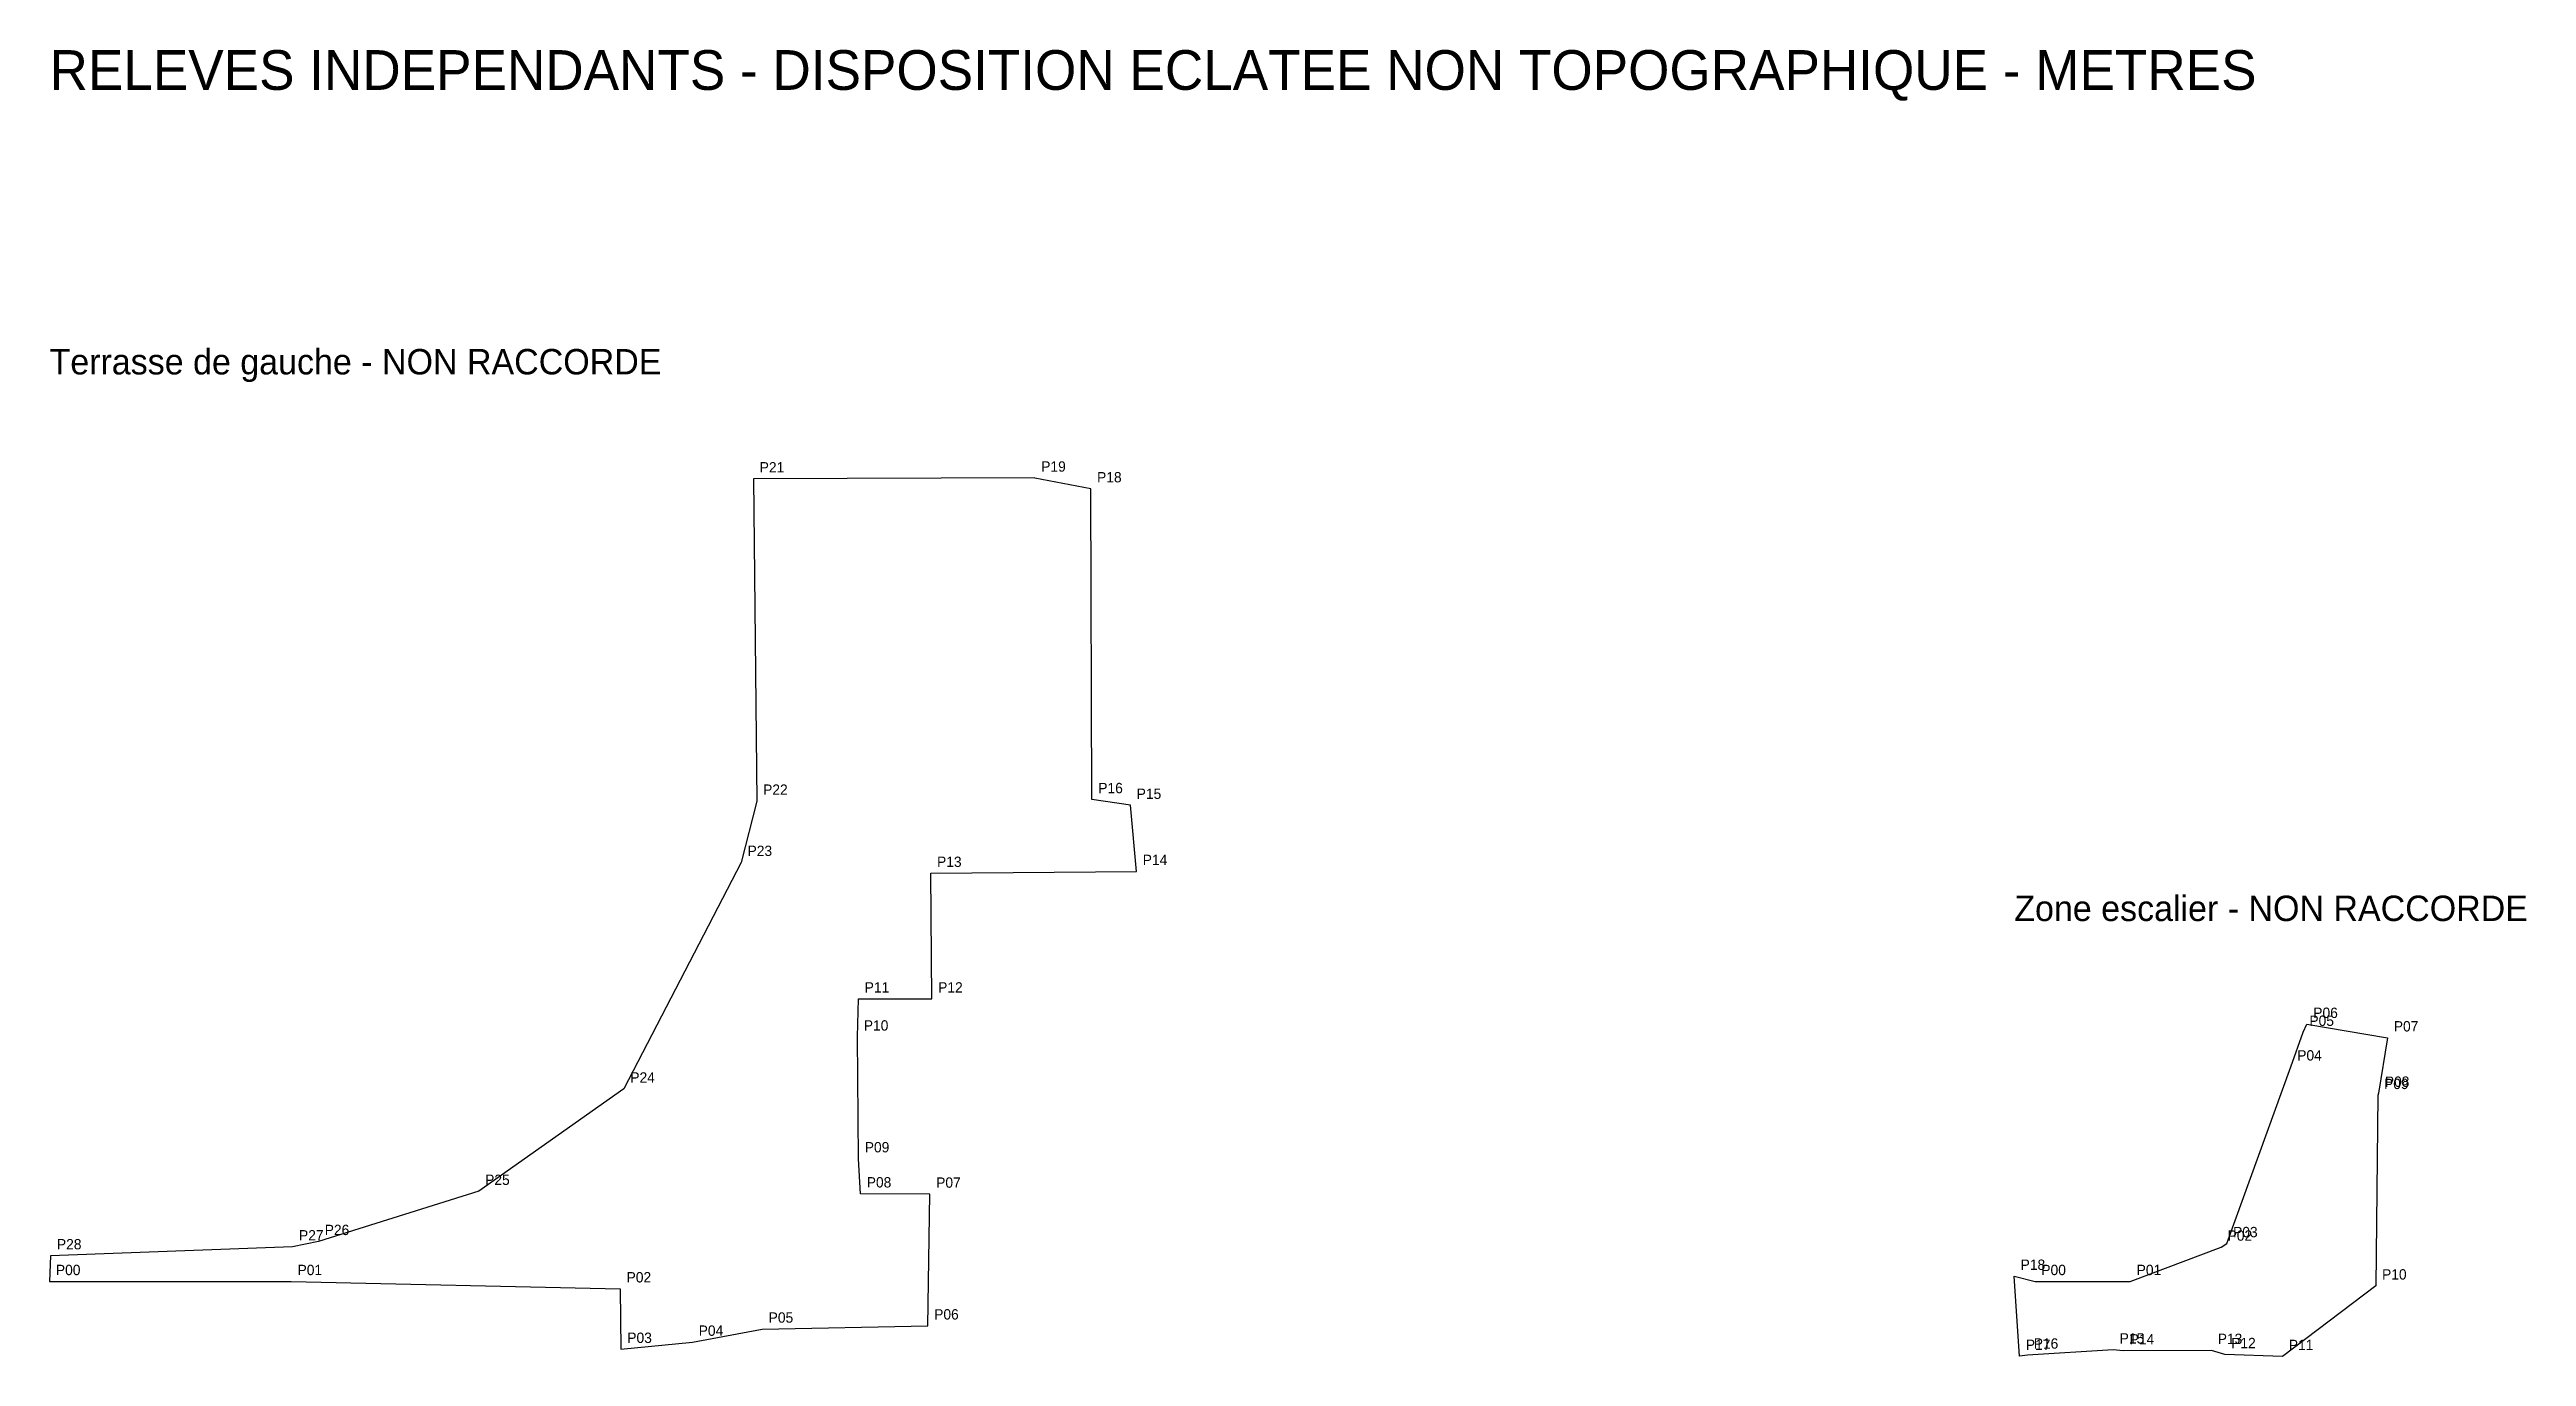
# Model space of a CAD drawing. Header units: metres. Extents: x 0 to 31.2, y -9.9 to 35.5.
# Drawn here: x 0 to 31.19, y 19.06 to 35.51 of the extents above; entities that cross this region are included whole.
import ezdxf

# ---------------------------------------------------------------- set-up
doc = ezdxf.new("R2010")
doc.units = ezdxf.units.M
doc.layers.add('03_Terrasse_de_gauche', color=4, linetype='Continuous')
doc.layers.add('04_Zone_escalier', color=5, linetype='Continuous')

msp = doc.modelspace()

# ---------------------------------------------------------------- texts
msp.add_text('RELEVES INDEPENDANTS - DISPOSITION ECLATEE NON TOPOGRAPHIQUE - METRES', height=0.5).set_placement((0, 35))
at = {"layer": '03_Terrasse_de_gauche'}
for s, height, p in [('Terrasse de gauche - NON RACCORDE', 0.32, (0, 31.418)), ('P21', 0.13, (8.942, 30.184, -0.6)), ('P19', 0.13, (12.487, 30.194, -0.61)), ('P18', 0.13, (13.19, 30.059, -0.56)), ('P22', 0.13, (8.985, 26.126, -0.66)), ('P16', 0.13, (13.205, 26.146, -0.59)), ('P15', 0.13, (13.689, 26.074, -0.6)), ('P23', 0.13, (8.789, 25.356, -0.68)), ('P13', 0.13, (11.175, 25.218, -0.51)), ('P14', 0.13, (13.765, 25.242, -0.58)), ('P11', 0.13, (10.264, 23.637, -0.48)), ('P12', 0.13, (11.189, 23.637, -0.51)), ('P10', 0.13, (10.253, 23.158, -0.48)), ('P24', 0.13, (7.313, 22.503, 0.02)), ('P09', 0.13, (10.265, 21.625, -0.45)), ('P25', 0.13, (5.485, 21.215)), ('P08', 0.13, (10.29, 21.183, -0.43)), ('P07', 0.13, (11.164, 21.18, -0.4)), ('P27', 0.13, (3.141, 20.516, 0.03)), ('P26', 0.13, (3.465, 20.584, 0.04)), ('P28', 0.13, (0.093, 20.404, 0.02)), ('P00', 0.13, (0.08, 20.08)), ('P01', 0.13, (3.123, 20.08, -0.07)), ('P02', 0.13, (7.266, 19.988, -0.17)), ('P06', 0.13, (11.139, 19.521, -0.41)), ('P03', 0.13, (7.275, 19.226, -0.17)), ('P04', 0.13, (8.174, 19.316, -0.32)), ('P05', 0.13, (9.055, 19.481, -0.33))]:
    msp.add_text(s, height=height, dxfattribs=at).set_placement(p)
at = {"layer": '04_Zone_escalier'}
for s, height, p in [('Zone escalier - NON RACCORDE', 0.32, (24.739, 24.537)), ('P06', 0.13, (28.504, 23.317, -0.02)), ('P05', 0.13, (28.455, 23.217, -0.55)), ('P07', 0.13, (29.518, 23.147, 0.15)), ('P04', 0.13, (28.302, 22.781, -0.62)), ('P09', 0.13, (29.395, 22.422, 0.18)), ('P08', 0.13, (29.405, 22.45, 0.24)), ('P02', 0.13, (27.425, 20.513, -0.41)), ('P03', 0.13, (27.494, 20.557, -0.56)), ('P18', 0.13, (24.819, 20.146, 0.89)), ('P00', 0.13, (25.08, 20.08)), ('P01', 0.13, (26.28, 20.08, -0.19)), ('P10', 0.13, (29.37, 20.024, 0.17)), ('P15', 0.13, (26.066, 19.219, 0.7)), ('P13', 0.13, (27.301, 19.213, 0.47)), ('P17', 0.13, (24.885, 19.138, 0.92)), ('P16', 0.13, (24.984, 19.154, 0.79)), ('P14', 0.13, (26.192, 19.207, 0.55)), ('P12', 0.13, (27.47, 19.16, 0.35)), ('P11', 0.13, (28.196, 19.136, 0.23))]:
    msp.add_text(s, height=height, dxfattribs=at).set_placement(p)

# ---------------------------------------------------------------- linework, layer by layer
at = {"layer": '03_Terrasse_de_gauche'}
msp.add_polyline3d([(0, 20, 0), (3.043, 20, -0.07), (7.186, 19.908, -0.17), (7.195, 19.146, -0.17), (8.094, 19.236, -0.32), (8.975, 19.401, -0.33), (11.059, 19.441, -0.41), (11.084, 21.1, -0.4), (10.21, 21.103, -0.43), (10.185, 21.545, -0.45), (10.173, 23.078, -0.48), (10.184, 23.557, -0.48), (11.109, 23.557, -0.51), (11.095, 25.138, -0.51), (13.685, 25.162, -0.58), (13.609, 25.994, -0.6), (13.125, 26.066, -0.59), (13.125, 26.066, -0.59), (13.11, 29.979, -0.56), (12.407, 30.114, -0.61), (12.407, 30.118, -0.61), (8.862, 30.104, -0.6), (8.905, 26.046, -0.66), (8.709, 25.276, -0.68), (7.233, 22.423, 0.02), (5.405, 21.135, 0), (3.385, 20.504, 0.04), (3.061, 20.436, 0.03), (0.013, 20.324, 0.02), (0, 20, 0)], dxfattribs=at)
at = {"layer": '04_Zone_escalier'}
msp.add_polyline3d([(25, 20, 0), (26.2, 20, -0.19), (27.345, 20.433, -0.41), (27.414, 20.477, -0.56), (28.222, 22.701, -0.62), (28.375, 23.137, -0.55), (28.424, 23.237, -0.02), (29.438, 23.067, 0.15), (29.325, 22.37, 0.24), (29.315, 22.342, 0.18), (29.29, 19.944, 0.17), (28.116, 19.056, 0.23), (27.39, 19.08, 0.35), (27.221, 19.133, 0.47), (26.112, 19.127, 0.55), (25.986, 19.139, 0.7), (24.904, 19.074, 0.79), (24.805, 19.058, 0.92), (24.739, 20.066, 0.89), (25, 20, 0)], dxfattribs=at)

msp.set_redraw_order([(e.dxf.handle, doc.entitydb.next_handle()) for e in msp.query("TEXT MTEXT ATTDEF DIMENSION ARC_DIMENSION")])  # texts and dimensions are drawn at this point

doc.saveas('drawing.dxf')
